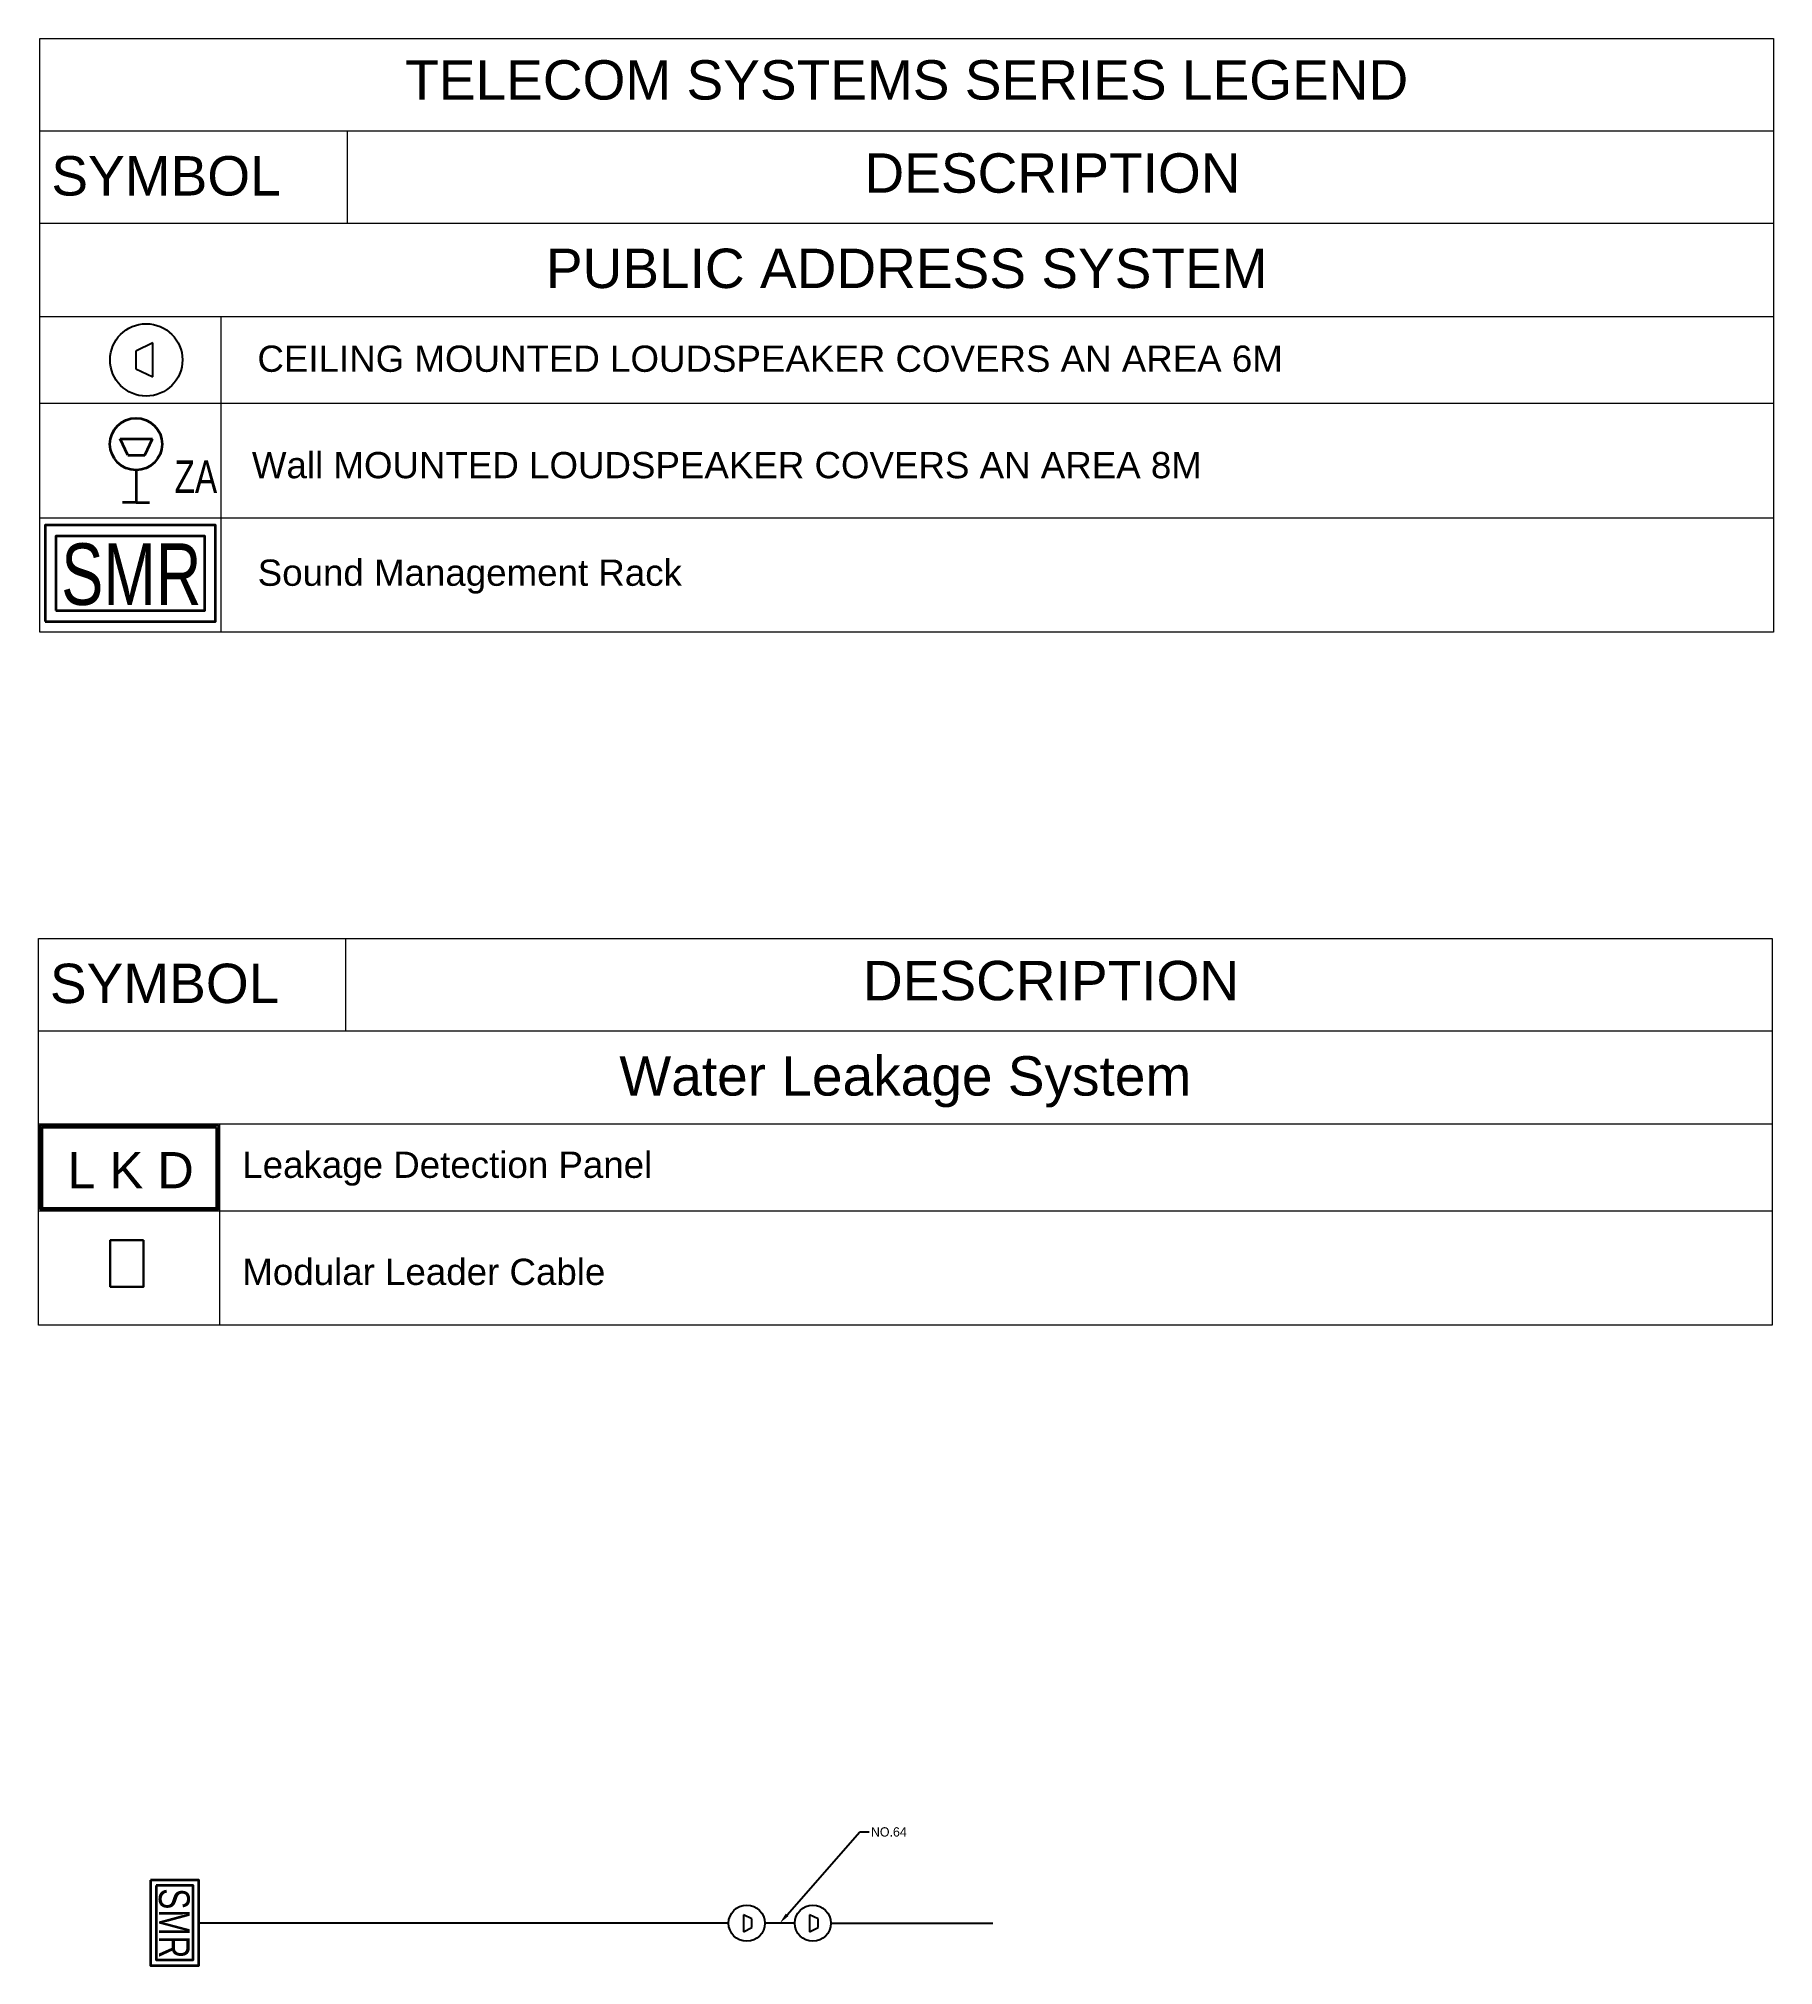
# Model space of a CAD drawing. Extents: x -3767 to 3861, y 250 to 646.
# Drawn here: x 156.07 to 187.09, y 347.37 to 381.82 of the extents above; entities that cross this region are included whole.
import ezdxf
from ezdxf import colors
from ezdxf.entities.mleader import LeaderData, LeaderLine
from ezdxf.enums import TextEntityAlignment as Align
from ezdxf.math import Vec2, Vec3

# ---------------------------------------------------------------- set-up
doc = ezdxf.new("R2010")
doc.units = 0
doc.header["$LTSCALE"] = 0.15
doc.layers.get('0').update_dxf_attribs({"color": 252})
for name, color, linetype, lineweight in [('0 criticalllllll', 4, 'Continuous', 13), ('A-ANNO-NOTE', 10, 'Continuous', 0), ('E-LT-CKT-NM', 7, 'Continuous', 30), ('E-TEXT', 7, 'Continuous', 0), ('T-CO-PA', 3, 'Continuous', 35), ('T-CO-TXT', 2, 'Continuous', 30), ('T-LINE', 7, 'Continuous', 0)]:
    doc.layers.add(name, color=color, linetype=linetype, lineweight=lineweight)
doc.layers.add('0 sound', color=252, linetype='Continuous')
doc.styles.add('Arial_7', font='arial.ttf', dxfattribs={"height": 0.660856})
doc.styles.add('Arial_8', font='arial.ttf', dxfattribs={"height": 0.805844})
doc.styles.add('EN-SCL', font='swisscl.ttf')

msp = doc.modelspace()

# ---------------------------------------------------------------- texts
at = {"layer": 'A-ANNO-NOTE', "color": 2, "line_spacing_factor": 0.941778, "style": 'Arial_8'}
for s, insert, char_height, width, attachment_point in [('TELECOM SYSTEMS SERIES LEGEND', (171.5931, 381.43397), 0.7043886, 21.3958921, 2), ('SYMBOL', (156.29973, 379.71888), 0.704389, 4.8811265, 1), ('DESCRIPTION', (170.83676, 379.76913), 0.7043886, 8.0202256, 1), ('PUBLIC ADDRESS SYSTEM', (171.5931, 378.06472), 0.7043886, 15.3850349, 2), ('SYMBOL', (156.27388, 365.27883), 0.704389, 4.8811265, 1), ('DESCRIPTION', (170.81091, 365.32909), 0.7043886, 8.0202256, 1), ('Water Leakage System', (171.56725, 363.62467), 0.7043886, 15.3850349, 2)]:
    msp.add_mtext(s, dxfattribs=dict(at, insert=insert, char_height=char_height, width=width, attachment_point=attachment_point))
at = {"layer": 'E-TEXT', "char_height": 0.4695924, "width": 27.5839142, "attachment_point": 1, "line_spacing_factor": 0.941778, "style": 'Arial_7'}
for s, insert in [(' CEILING MOUNTED LOUDSPEAKER COVERS AN AREA 6M', (159.80203, 376.33153)), ('Wall MOUNTED LOUDSPEAKER COVERS AN AREA 8M', (159.88495, 374.42873)), ('Sound Management Rack', (159.98966, 372.50525)), ('Leakage Detection Panel', (159.71377, 361.91835)), ('Modular Leader Cable', (159.71377, 360.00343))]:
    msp.add_mtext(s, dxfattribs=dict(at, insert=insert))

# ---------------------------------------------------------------- blocks, each defined once
blk = doc.blocks.new('T-PA01')
at = {"color": 6}
for p, q in [((36, 94), (-58, 49)), ((-58, 49), (-58, -49)), ((36, -94), (36, 94)), ((-58, -49), (36, -94))]:
    blk.add_line(p, q, dxfattribs=at)
blk.add_circle((0, 0), 200, dxfattribs=at)
blk = doc.blocks.new('*U78')
at = {"color": 2}
for p, q in [((-123, 489), (127, 489)), ((-63, 363), (-123, 489)), ((67, 363), (127, 489)), ((-63, 363), (67, 363)), ((0, 248), (0, 0)), ((0, 0), (-103, 0)), ((0, 0), (103, 0))]:
    blk.add_line(p, q, dxfattribs=at)
blk.add_circle((0, 448), 200, dxfattribs=at)
blk = doc.blocks.new('T-SMR')
at = {"layer": 'T-CO-PA'}
blk.add_lwpolyline([(-312, 0), (312, 0), (312, 352), (-312, 352)], close=True, dxfattribs=at)
at = {"layer": 'T-CO-PA', "color": 11}
blk.add_lwpolyline([(-272, 40), (272, 40), (272, 312), (-272, 312)], close=True, dxfattribs=at)
at = {"layer": 'T-CO-TXT', "style": 'EN-SCL'}
blk.add_attdef('SMR', text='', height=225, dxfattribs=at).set_placement((3.7, 173.2), align=Align.MIDDLE_CENTER)
blk = doc.blocks.new('Leakage detection panel')
at = {"layer": 'E-LT-CKT-NM', "color": 3}
blk.add_lwpolyline([(325.9, 0), (-325.9, 0), (-325.9, -308.9), (325.9, -308.9)], close=True, dxfattribs=at)
at = {"layer": 'E-LT-CKT-NM', "color": 1}
blk.add_lwpolyline([(318.5, -8.9), (-319, -8.9), (-319, -303.8), (318.5, -303.8)], close=True, dxfattribs=at)
at = {"layer": 'E-TEXT', "insert": (-226.4, -98.9), "char_height": 132.394, "width": 439.176, "attachment_point": 1, "line_spacing_factor": 0.941778, "style": 'Arial_7'}
blk.add_mtext('{\\C1;L K D}', dxfattribs=at)
blk = doc.blocks.new('Modular Leader Cable')
at = {"layer": 'E-LT-CKT-NM', "color": 4}
blk.add_lwpolyline([(99163.2, 50746), (99041.3, 50746), (99041.3, 50575.9), (99163.2, 50575.9)], close=True, dxfattribs=at)

# ---------------------------------------------------------------- linework, layer by layer
at = {"lineweight": 15}
for p, q in [((159.33222, 376.85375), (159.33222, 371.205)), ((159.30637, 362.41371), (159.30637, 358.8136))]:
    msp.add_line(p, q, dxfattribs=at)
at = {"color": 1, "lineweight": 15, "flags": 128}
for points in [[(187.08964, 371.205), (156.09656, 371.205), (156.09656, 381.82159), (187.08964, 381.82159)], [(187.06379, 358.8136), (156.07071, 358.8136), (156.07071, 365.73019), (187.06379, 365.73019)]]:
    msp.add_lwpolyline(points, close=True, dxfattribs=at)
at = {"layer": '0 sound', "color": 6}
msp.add_lwpolyline([(158.93473, 348.12824), (168.40791, 348.12824)], dxfattribs=at)
at = {"layer": '0 sound', "color": 2}
for points in [[(169.59105, 348.12083), (169.05526, 348.12083)], [(170.23786, 348.12083), (173.13173, 348.12083)]]:
    msp.add_lwpolyline(points, dxfattribs=at)
at = {"layer": 'A-ANNO-NOTE', "color": 10}
for p, q in [((156.09656, 380.17023), (187.08964, 380.17023)), ((161.58647, 380.17023), (161.58647, 378.51922)), ((156.07071, 365.73019), (187.06379, 365.73019)), ((161.56062, 365.73019), (161.56062, 364.07918))]:
    msp.add_line(p, q, dxfattribs=at)
at = {"layer": 'T-LINE', "color": 1}
for p, q in [((156.09656, 378.51922), (187.08964, 378.51922)), ((156.09656, 376.85375), (187.08964, 376.85375)), ((156.07071, 364.07918), (187.06379, 364.07918)), ((156.07071, 362.41371), (187.06379, 362.41371))]:
    msp.add_line(p, q, dxfattribs=at)
at = {"layer": 'T-LINE'}
for p, q in [((156.09656, 375.30228), (187.08964, 375.30228)), ((156.09656, 373.25364), (187.08964, 373.25364)), ((156.07071, 360.86224), (187.06379, 360.86224))]:
    msp.add_line(p, q, dxfattribs=at)

# ---------------------------------------------------------------- block references
at = {"layer": '0 sound', "xscale": 0.003234032176563793, "yscale": 0.003234032176563793, "zscale": 0.003234032176563793}
msp.add_blockref('T-PA01', (157.99603, 376.07472), dxfattribs=at)
at = {"layer": '0 sound', "color": 3, "xscale": 0.002444, "yscale": 0.002444, "zscale": 0.002444, "rotation": 270}
msp.add_blockref('T-SMR', (158.07442, 348.12824), dxfattribs=at).add_auto_attribs({'SMR': 'SMR'})
at = {"layer": '0 sound', "xscale": 0.001617016088281897, "yscale": 0.001617016088281897, "zscale": 0.001617016088281897, "rotation": 180}
for p in [(168.73185, 348.12083), (169.91446, 348.12083)]:
    msp.add_blockref('T-PA01', p, dxfattribs=at)
at = {"layer": 'E-LT-CKT-NM', "xscale": 0.004887527934837553, "yscale": 0.004887527934837553, "zscale": 0.004887527934837553}
for name, p in [('Leakage detection panel', (157.69284, 362.3933)), ('Modular Leader Cable', (-326.71529, 112.31231))]:
    msp.add_blockref(name, p, dxfattribs=at)
at = {"layer": 'T-CO-PA'}
ref = msp.add_blockref('*U78', (157.81354, 373.52668), dxfattribs=dict(at, xscale=0.002327615996407465, yscale=0.002327615996407465, zscale=0.002327615996407465))
ref.add_attrib('SPEAKERW', 'ZA', dxfattribs={"layer": '0', "height": 0.581904, "style": 'EN-SCL'}).set_placement((158.8834, 373.98663), align=Align.MIDDLE_CENTER)
at = {"layer": 'T-CO-PA', "xscale": 0.004887527934837553, "yscale": 0.004887527934837553, "zscale": 0.004887527934837553}
msp.add_blockref('T-SMR', (157.71149, 371.39746), dxfattribs=at).add_auto_attribs({'SMR': 'SMR'})

msp.set_redraw_order([(e.dxf.handle, doc.entitydb.next_handle()) for e in msp.query("TEXT MTEXT ATTDEF DIMENSION ARC_DIMENSION")])  # texts and dimensions are drawn at this point

# ---------------------------------------------------------------- leaders
at = {"layer": '0 criticalllllll', "color": 4}
ml = msp.add_multileader_mtext('Standard', dxfattribs=at)
ml.set_content('ZONE 02\\PUPVC CONDUIT 20 MM2\\P(2*1.5) MM2 CABLE\\PEXPOSED ABOVE FALSE CEILING\\PTYPICAL', color=6)
ml.set_leader_properties()
ml.build(insert=Vec2(0, 0))
ml.multileader.update_dxf_attribs({"text_right_attachment_type": 6, "dogleg_length": 0.1, "arrow_head_size": 0.2})
ctx = ml.context
ctx.base_point, ctx.char_height, ctx.arrow_head_size, ctx.landing_gap_size = Vec3(71.92025, 374.51795), 0.1, 0.2, 0.02
ctx.right_attachment = 6
notes = []
notes.append((ctx, [(0, (1, 1, 0), (71.82025, 374.51795), (1, 0), 0.1, [(0, [(70.31301, 376.67842)], 0, [])])]))
ctx.mtext.insert, ctx.mtext.width, ctx.mtext.flow_direction = Vec3(71.94025, 374.56795), 3780, 5
ml = msp.add_multileader_mtext('Standard', dxfattribs=at)
ml.set_content('ZONE 02\\PUPVC CONDUIT 20 MM2\\P(2*1.5) MM2 CABLE\\PEXPOSED ABOVE FALSE CEILING\\PTYPICAL', color=6)
ml.set_leader_properties()
ml.build(insert=Vec2(0, 0))
ml.multileader.update_dxf_attribs({"text_right_attachment_type": 6, "dogleg_length": 0.1, "arrow_head_size": 0.2})
ctx = ml.context
ctx.base_point, ctx.char_height, ctx.arrow_head_size, ctx.landing_gap_size = Vec3(18.79192, 363.50519), 0.1, 0.2, 0.02
ctx.right_attachment = 6
notes.append((ctx, [(0, (1, 1, 0), (18.69192, 363.50519), (1, 0), 0.1, [(0, [(16.20959, 368.0664)], 0, [])])]))
ctx.mtext.insert, ctx.mtext.width, ctx.mtext.flow_direction = Vec3(18.81192, 363.55519), 3780, 5
ml = msp.add_multileader_mtext('Standard', dxfattribs=at)
ml.set_content('ZONE 02\\PUPVC CONDUIT 20 MM2\\P(2*1.5) MM2 CABLE\\PEXPOSED ABOVE FALSE CEILING\\PTYPICAL', color=6)
ml.set_leader_properties()
ml.build(insert=Vec2(0, 0))
ml.multileader.update_dxf_attribs({"text_right_attachment_type": 6, "dogleg_length": 0.1, "arrow_head_size": 0.2})
ctx = ml.context
ctx.base_point, ctx.char_height, ctx.arrow_head_size, ctx.landing_gap_size = Vec3(23.54158, 363.50519), 0.1, 0.2, 0.02
ctx.right_attachment = 6
notes.append((ctx, [(0, (1, 1, 0), (23.44158, 363.50519), (1, 0), 0.1, [(0, [(20.84785, 368.1664)], 0, [])])]))
ctx.mtext.insert, ctx.mtext.width, ctx.mtext.flow_direction = Vec3(23.56158, 363.55519), 3780, 5
ml = msp.add_multileader_mtext('Standard', dxfattribs=at)
ml.set_content('ZONE 02\\PUPVC CONDUIT 20 MM2\\P(2*1.5) MM2 CABLE\\PEXPOSED ABOVE FALSE CEILING\\PTYPICAL', color=6)
ml.set_leader_properties()
ml.build(insert=Vec2(0, 0))
ml.multileader.update_dxf_attribs({"text_right_attachment_type": 6, "dogleg_length": 0.1, "arrow_head_size": 0.2})
ctx = ml.context
ctx.base_point, ctx.char_height, ctx.arrow_head_size, ctx.landing_gap_size = Vec3(81.1, 367.2), 0.1, 0.2, 0.02
ctx.right_attachment = 6
notes.append((ctx, [(0, (1, 1, 0), (81, 367.2), (1, 0), 0.1, [(0, [(78.45694, 364.63954)], 0, [])])]))
ctx.mtext.insert, ctx.mtext.width, ctx.mtext.flow_direction = Vec3(81.12, 367.25), 3780, 5
ml = msp.add_multileader_mtext('Standard', dxfattribs=at)
ml.set_content('ZONE 02\\PUPVC CONDUIT 20 MM2\\P(2*1.5) MM2 CABLE\\PEXPOSED ABOVE FALSE CEILING\\PTYPICAL', color=6)
ml.set_leader_properties()
ml.build(insert=Vec2(0, 0))
ml.multileader.update_dxf_attribs({"text_right_attachment_type": 6, "dogleg_length": 0.1, "arrow_head_size": 0.2})
ctx = ml.context
ctx.base_point, ctx.char_height, ctx.arrow_head_size, ctx.landing_gap_size = Vec3(54.1, 364.4), 0.1, 0.2, 0.02
ctx.right_attachment = 6
notes.append((ctx, [(0, (1, 1, 0), (54, 364.4), (1, 0), 0.1, [(0, [(51.26832, 365.75659)], 0, [])])]))
ctx.mtext.insert, ctx.mtext.width, ctx.mtext.flow_direction = Vec3(54.12, 364.45), 3780, 5
ml = msp.add_multileader_mtext('Standard', dxfattribs=at)
ml.set_content('ZONE 02\\PUPVC CONDUIT 20 MM2\\P(2*1.5) MM2 CABLE\\PEXPOSED ABOVE FALSE CEILING\\PTYPICAL', color=6)
ml.set_leader_properties()
ml.build(insert=Vec2(0, 0))
ml.multileader.update_dxf_attribs({"text_right_attachment_type": 6, "dogleg_length": 0.1, "arrow_head_size": 0.2})
ctx = ml.context
ctx.base_point, ctx.char_height, ctx.arrow_head_size, ctx.landing_gap_size = Vec3(18.22021, 360.99174), 0.1, 0.2, 0.02
ctx.right_attachment = 6
notes.append((ctx, [(0, (1, 1, 0), (18.12021, 360.99174), (1, 0), 0.1, [(0, [(16.10959, 362.68586)], 0, [])])]))
ctx.mtext.insert, ctx.mtext.width, ctx.mtext.flow_direction = Vec3(18.24021, 361.04174), 3780, 5
ml = msp.add_multileader_mtext('Standard', dxfattribs=at)
ml.set_content('ZONE 02\\PUPVC CONDUIT 20 MM2\\P(2*1.5) MM2 CABLE\\PEXPOSED ABOVE FALSE CEILING\\PTYPICAL', color=6)
ml.set_leader_properties()
ml.build(insert=Vec2(0, 0))
ml.multileader.update_dxf_attribs({"text_right_attachment_type": 6, "dogleg_length": 0.1, "arrow_head_size": 0.2})
ctx = ml.context
ctx.base_point, ctx.char_height, ctx.arrow_head_size, ctx.landing_gap_size = Vec3(80.46453, 359.89684), 0.1, 0.2, 0.02
ctx.right_attachment = 6
notes.append((ctx, [(0, (1, 1, 0), (80.36453, 359.89684), (1, 0), 0.1, [(0, [(78.43031, 358.9628)], 0, [])])]))
ctx.mtext.insert, ctx.mtext.width, ctx.mtext.flow_direction = Vec3(80.48453, 359.94684), 3780, 5
ml = msp.add_multileader_mtext('Standard', dxfattribs=at)
ml.set_content('ZONE 02\\PUPVC CONDUIT 20 MM2\\P(2*1.5) MM2 CABLE\\PEXPOSED ABOVE FALSE CEILING\\PTYPICAL', color=6)
ml.set_leader_properties()
ml.build(insert=Vec2(0, 0))
ml.multileader.update_dxf_attribs({"text_right_attachment_type": 6, "dogleg_length": 0.1, "arrow_head_size": 0.2})
ctx = ml.context
ctx.base_point, ctx.char_height, ctx.arrow_head_size, ctx.landing_gap_size = Vec3(18.49502, 356.85316), 0.1, 0.2, 0.02
ctx.right_attachment = 6
notes.append((ctx, [(0, (1, 1, 0), (18.39502, 356.85316), (1, 0), 0.1, [(0, [(16.15894, 358.0675)], 0, [])])]))
ctx.mtext.insert, ctx.mtext.width, ctx.mtext.flow_direction = Vec3(18.51502, 356.90316), 3780, 5
ml = msp.add_multileader_mtext('Standard', dxfattribs=at)
ml.set_content('ZONE 02\\PUPVC CONDUIT 20 MM2\\P(2*1.5) MM2 CABLE\\PEXPOSED ABOVE FALSE CEILING\\PTYPICAL', color=6)
ml.set_leader_properties()
ml.build(insert=Vec2(0, 0))
ml.multileader.update_dxf_attribs({"text_right_attachment_type": 6, "dogleg_length": 0.1, "arrow_head_size": 0.2})
ctx = ml.context
ctx.base_point, ctx.char_height, ctx.arrow_head_size, ctx.landing_gap_size = Vec3(17.80769, 351.8625), 0.1, 0.2, 0.02
ctx.right_attachment = 6
notes.append((ctx, [(0, (1, 1, 0), (17.68769, 351.8625), (1, 0), 0.12, [(0, [(16.66322, 353.03381)], 0, [])])]))
ctx.mtext.insert, ctx.mtext.width, ctx.mtext.flow_direction = Vec3(17.82769, 351.9125), 3780, 5
ml = msp.add_multileader_mtext('Standard', dxfattribs=at)
ml.set_content('ZONE 02\\PUPVC CONDUIT 20 MM2\\P(2*1.5) MM2 CABLE\\PEXPOSED ABOVE FALSE CEILING\\PTYPICAL', color=6)
ml.set_leader_properties()
ml.build(insert=Vec2(0, 0))
ml.multileader.update_dxf_attribs({"text_right_attachment_type": 6, "dogleg_length": 0.1, "arrow_head_size": 0.2})
ctx = ml.context
ctx.base_point, ctx.char_height, ctx.arrow_head_size, ctx.landing_gap_size = Vec3(17.99844, 350.22719), 0.1, 0.2, 0.02
ctx.right_attachment = 6
notes.append((ctx, [(0, (1, 1, 0), (17.89844, 350.22719), (1, 0), 0.1, [(0, [(16.66322, 350.96856)], 0, [])])]))
ctx.mtext.insert, ctx.mtext.width, ctx.mtext.flow_direction = Vec3(18.01844, 350.27719), 3780, 5
at = {"layer": '0 sound', "color": 2}
ml = msp.add_multileader_mtext('Standard', dxfattribs=at)
ml.set_content('NO.64', color=2)
ml.set_leader_properties()
ml.build(insert=Vec2(0, 0))
ml.multileader.update_dxf_attribs({"text_right_attachment_type": 6, "dogleg_length": 0.16605, "arrow_head_size": 0.2})
ctx = ml.context
ctx.base_point, ctx.char_height, ctx.arrow_head_size, ctx.landing_gap_size = Vec3(170.9193, 349.75391), 0.166052, 0.2, 0.03321
ctx.right_attachment = 6
notes.append((ctx, [(0, (1, 1, 0), (170.75324, 349.75391), (1, 0), 0.16605, [(0, [(169.32316, 348.12083)], 0, [])])]))
ctx.mtext.insert, ctx.mtext.width, ctx.mtext.flow_direction = Vec3(170.95251, 349.83693), 0.7037452, 5
for ctx, leaders in notes:
    for number, flags, end, landing, length, lines in leaders:
        leader = LeaderData()
        leader.index, (leader.has_last_leader_line, leader.has_dogleg_vector, leader.attachment_direction) = number, flags
        leader.last_leader_point, leader.dogleg_vector, leader.dogleg_length = Vec3(end), Vec3(landing), length
        for number, points, colour, breaks in lines:
            line = LeaderLine()
            line.index, line.vertices, line.color, line.breaks = number, Vec3.list(points), colors.encode_raw_color(colour), breaks
            leader.lines.append(line)
        ctx.leaders.append(leader)

doc.saveas('drawing.dxf')
